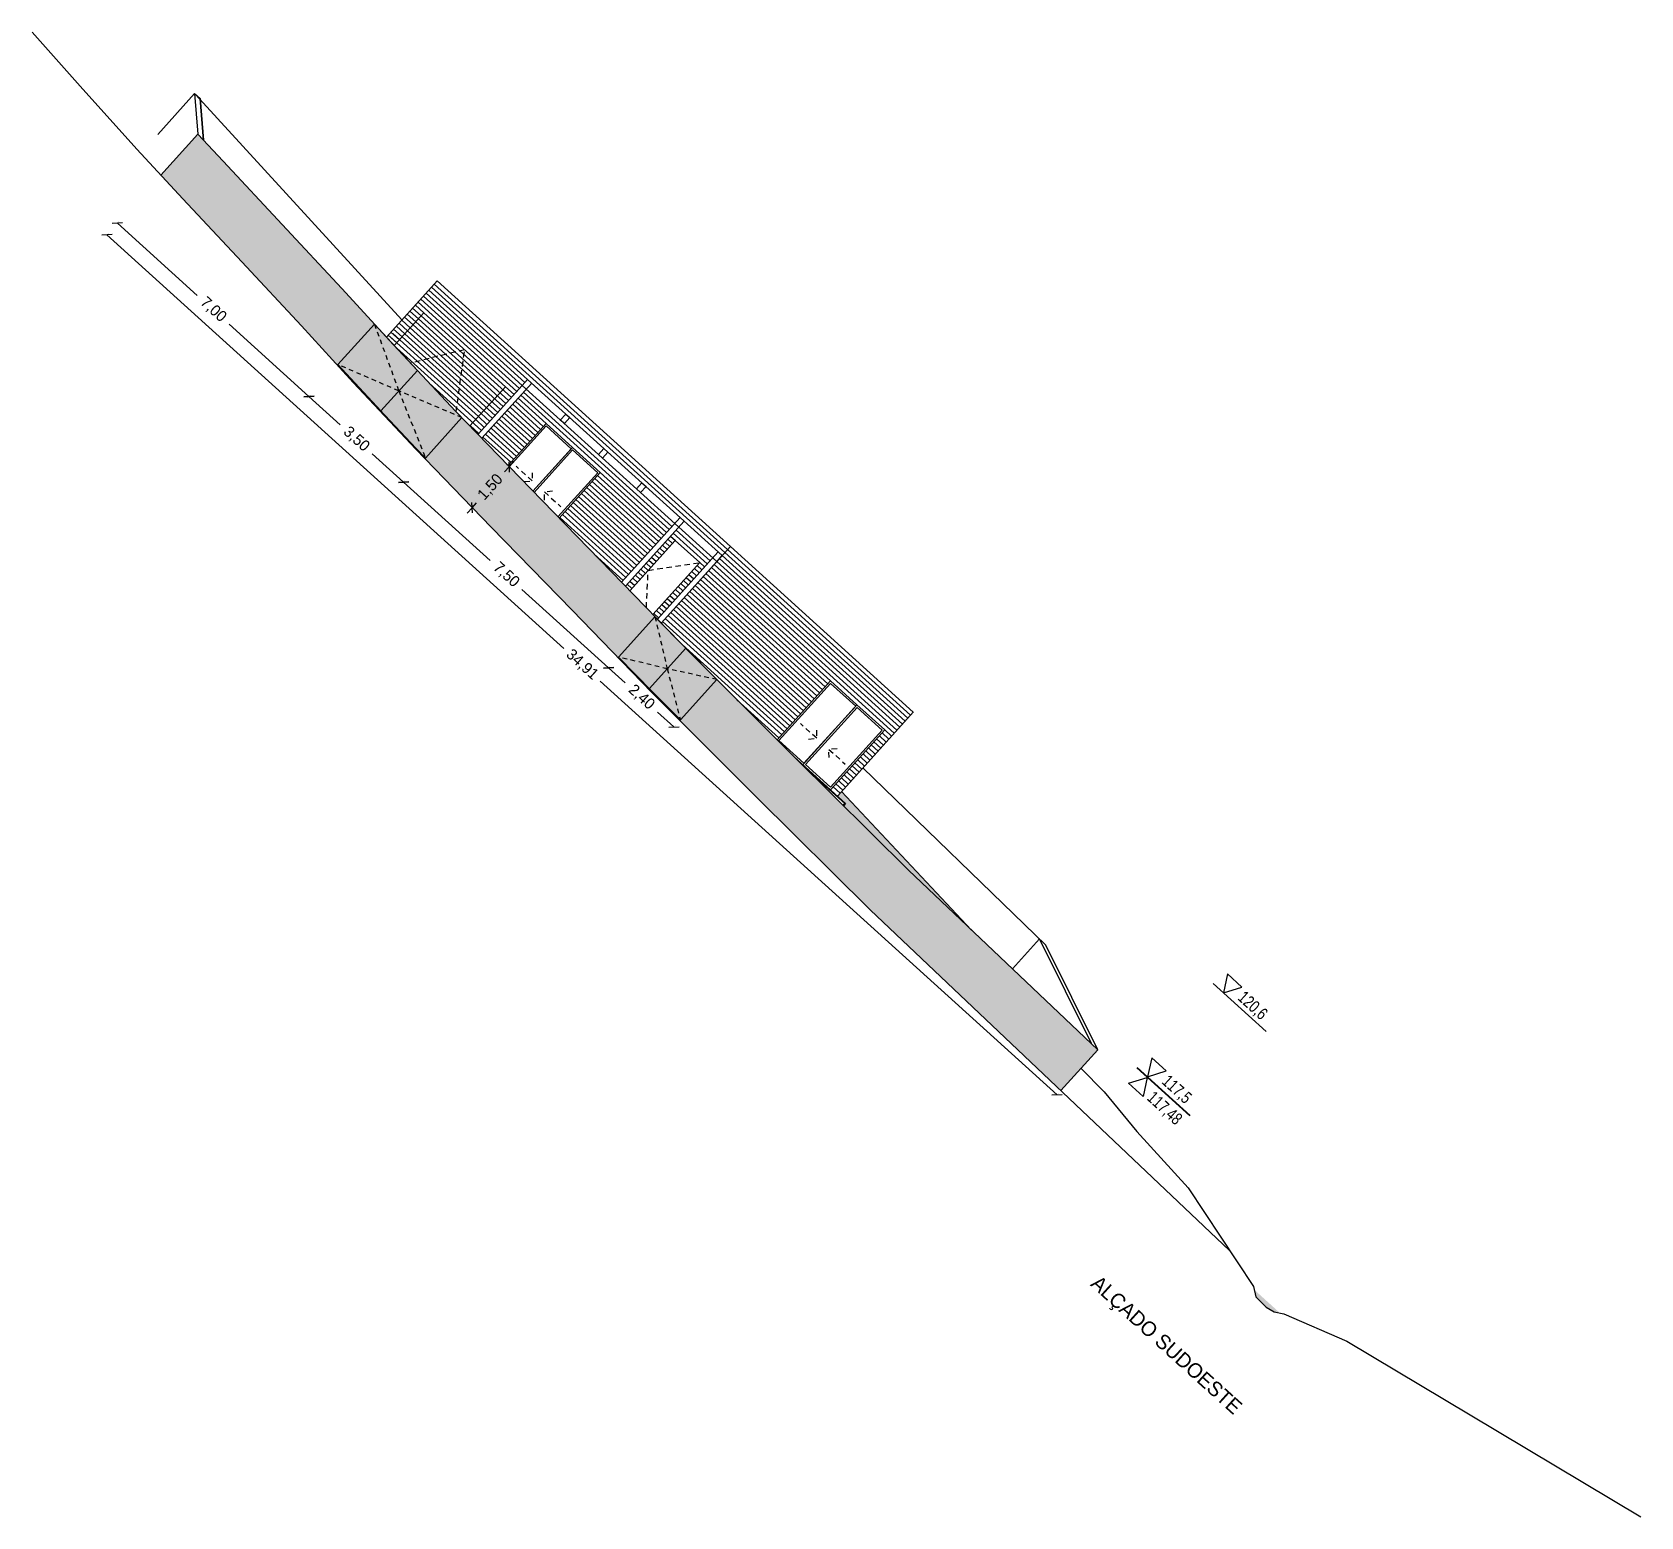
# Model space of a CAD drawing. Extents: x -85466713 to -87592, y -94413748 to -55832.
# Drawn here: x -87852.85 to -87809.02, y -65662.6 to -65622.16 of the extents above; entities that cross this region are included whole.
import ezdxf

# ---------------------------------------------------------------- set-up
doc = ezdxf.new("R2010")
doc.units = 0
doc.header["$MEASUREMENT"] = 0
doc.header["$PDMODE"] = 34
doc.header["$PDSIZE"] = 0.05
doc.linetypes.add('DASHED', pattern=[70, 50, -20])
doc.linetypes.add('HIDDEN', pattern=[0.375, 0.25, -0.125])
for name, color, linetype in [('0_PROP.aux', 6, 'Continuous'), ('0_PROP.aux.cotas', 30, 'Continuous'), ('0_pROP.aux.legenda', 7, 'Continuous'), ('0_PROP.corte', 10, 'Continuous'), ('0_PROP.vista1', 251, 'Continuous'), ('0_PROP.vista4', 140, 'Continuous'), ('0_PROP_vista2', 252, 'Continuous'), ('0_PROPfinal', 4, 'Continuous'), ('0_tramas piso0', 7, 'Continuous')]:
    doc.layers.add(name, color=color, linetype=linetype)
doc.styles.add('creativespace', font='GOTHIC.TTF')
doc.dimstyles.new('creativespace', dxfattribs={"dimtxt": 0.15, "dimasz": 0.05, "dimexe": 0.05, "dimexo": 0.05, "dimgap": 0.2, "dimtad": 0, "dimtoh": 1, "dimzin": 1, "dimtxsty": 'creativespace', "dimblk": 'OBLIQUE', "dimcen": 0, "dimclrd": 251, "dimclre": 256, "dimclrt": 30, "dimazin": 3, "dimtfac": 1, "dimtmove": 0, "dimatfit": 3, "dimldrblk": 'OBLIQUE', "dimfxl": 1, "dimlwd": -1, "dimlwe": -1, "dimarcsym": 0})

msp = doc.modelspace()

# ---------------------------------------------------------------- texts
at = {"layer": '0_PROP.aux.cotas', "linetype": 'Continuous', "style": 'creativespace', "width": 0.8}
for s, p in [('120,6', (-87820.031, -65648.492)), ('117,5', (-87822.098, -65650.776)), ('117,48', (-87822.502, -65651.222))]:
    msp.add_text(s, height=0.331, rotation=317.833, dxfattribs=at).set_placement(p)
at = {"layer": '0_pROP.aux.legenda', "insert": (-87823.771, -65655.993), "char_height": 0.4, "width": 7.19607, "attachment_point": 1, "rotation": 317.857, "style": 'creativespace'}
msp.add_mtext('ALÇADO SUDOESTE', dxfattribs=at)

# ---------------------------------------------------------------- blocks, each defined once
blk = doc.blocks.new('_Oblique')
at = {"color": 0, "linetype": 'ByBlock', "lineweight": -2}
blk.add_line((-0.5, -0.5), (0.5, 0.5), dxfattribs=at)
blk = doc.blocks.new('*D239')
at = {"layer": '0_PROP.aux.cotas', "transparency": 16777216}
for p, q in [((-87839.897, -65633.97), (-87839.897, -65633.97)), ((-87840.901, -65635.08), (-87840.901, -65635.08))]:
    blk.add_line(p, q, dxfattribs=at)
at = {"layer": '0_PROP.aux.cotas', "color": 251, "transparency": 16777216}
for p, q in [((-87839.859, -65634.004), (-87839.725, -65633.855)), ((-87839.859, -65634.004), (-87839.98, -65634.137)), ((-87840.864, -65635.114), (-87840.998, -65635.262)), ((-87840.864, -65635.114), (-87840.743, -65634.98))]:
    blk.add_line(p, q, dxfattribs=at)
at = {"layer": 'DEFPOINTS', "color": 0, "transparency": 16777216}
for p in [(-87839.859, -65634.004), (-87840.864, -65635.114), (-87840.864, -65635.114)]:
    blk.add_point(p, dxfattribs=at)
at = {"layer": '0_PROP.aux.cotas', "color": 251, "transparency": 16777216, "xscale": 0.2, "yscale": 0.2, "zscale": 0.2}
for p, rotation in [((-87839.859, -65634.004), 227.856957847918), ((-87840.864, -65635.114), 47.85695784791795)]:
    blk.add_blockref('_Oblique', p, dxfattribs=dict(at, rotation=rotation))
at = {"layer": '0_PROP.aux.cotas', "color": 30, "transparency": 16777216, "insert": (-87840.362, -65634.559), "char_height": 0.3, "attachment_point": 5, "rotation": 47.857, "style": 'creativespace'}
blk.add_mtext('1,50', dxfattribs=at)
blk = doc.blocks.new('*D240')
at = {"layer": '0_PROP.aux.cotas', "color": 251, "transparency": 16777216}
for p, q in [((-87850.816, -65627.678), (-87838.367, -65638.944)), ((-87824.93, -65651.103), (-87837.379, -65639.837))]:
    blk.add_line(p, q, dxfattribs=at)
at = {"layer": '0_PROP.aux.cotas', "transparency": 16777216}
for p, q in [((-87850.782, -65627.641), (-87850.782, -65627.641)), ((-87824.897, -65651.066), (-87824.897, -65651.066))]:
    blk.add_line(p, q, dxfattribs=at)
at = {"layer": 'DEFPOINTS', "color": 0, "transparency": 16777216}
for p in [(-87850.816, -65627.678), (-87850.816, -65627.678), (-87824.93, -65651.103)]:
    blk.add_point(p, dxfattribs=at)
at = {"layer": '0_PROP.aux.cotas', "color": 251, "transparency": 16777216, "xscale": 0.2, "yscale": 0.2, "zscale": 0.2}
for p, rotation in [((-87850.816, -65627.678), 137.856957847918), ((-87824.93, -65651.103), 317.856957847918)]:
    blk.add_blockref('_Oblique', p, dxfattribs=dict(at, rotation=rotation))
at = {"layer": '0_PROP.aux.cotas', "color": 30, "transparency": 16777216, "insert": (-87837.873, -65639.391), "char_height": 0.3, "attachment_point": 5, "rotation": 317.857, "style": 'creativespace'}
blk.add_mtext('34,91', dxfattribs=at)
blk = doc.blocks.new('*D241')
at = {"layer": '0_PROP.aux.cotas', "transparency": 16777216}
for p, q in [((-87845.347, -65632.121), (-87845.347, -65632.121)), ((-87842.701, -65634.38), (-87842.701, -65634.38))]:
    blk.add_line(p, q, dxfattribs=at)
at = {"layer": '0_PROP.aux.cotas', "color": 251, "transparency": 16777216}
for p, q in [((-87845.314, -65632.083), (-87844.462, -65632.854)), ((-87842.734, -65634.417), (-87843.586, -65633.647))]:
    blk.add_line(p, q, dxfattribs=at)
at = {"layer": 'DEFPOINTS', "color": 0, "transparency": 16777216}
for p in [(-87845.314, -65632.083), (-87845.314, -65632.083), (-87842.734, -65634.417)]:
    blk.add_point(p, dxfattribs=at)
at = {"layer": '0_PROP.aux.cotas', "color": 251, "transparency": 16777216, "xscale": 0.2, "yscale": 0.2, "zscale": 0.2}
for p, rotation in [((-87845.314, -65632.083), 137.856957847918), ((-87842.734, -65634.417), 317.856957847918)]:
    blk.add_blockref('_Oblique', p, dxfattribs=dict(at, rotation=rotation))
at = {"layer": '0_PROP.aux.cotas', "color": 30, "transparency": 16777216, "insert": (-87844.024, -65633.25), "char_height": 0.3, "attachment_point": 5, "rotation": 317.857, "style": 'creativespace'}
blk.add_mtext('3,50', dxfattribs=at)
blk = doc.blocks.new('*D242')
at = {"layer": '0_PROP.aux.cotas', "color": 251, "transparency": 16777216}
for p, q in [((-87837.146, -65639.475), (-87836.695, -65639.883)), ((-87835.366, -65641.086), (-87835.817, -65640.678))]:
    blk.add_line(p, q, dxfattribs=at)
at = {"layer": '0_PROP.aux.cotas', "transparency": 16777216}
for p, q in [((-87837.112, -65639.438), (-87837.112, -65639.438)), ((-87835.332, -65641.049), (-87835.332, -65641.049))]:
    blk.add_line(p, q, dxfattribs=at)
at = {"layer": 'DEFPOINTS', "color": 0, "transparency": 16777216}
for p in [(-87837.146, -65639.475), (-87837.146, -65639.475), (-87835.366, -65641.086)]:
    blk.add_point(p, dxfattribs=at)
at = {"layer": '0_PROP.aux.cotas', "color": 251, "transparency": 16777216, "xscale": 0.2, "yscale": 0.2, "zscale": 0.2}
for p, rotation in [((-87837.146, -65639.475), 137.856957847918), ((-87835.366, -65641.086), 317.856957847918)]:
    blk.add_blockref('_Oblique', p, dxfattribs=dict(at, rotation=rotation))
at = {"layer": '0_PROP.aux.cotas', "color": 30, "transparency": 16777216, "insert": (-87836.256, -65640.28), "char_height": 0.3, "attachment_point": 5, "rotation": 317.857, "style": 'creativespace'}
blk.add_mtext('2,40', dxfattribs=at)
blk = doc.blocks.new('*D243')
at = {"layer": '0_PROP.aux.cotas', "color": 251, "transparency": 16777216}
for p, q in [((-87842.734, -65634.417), (-87840.373, -65636.555)), ((-87837.146, -65639.475), (-87839.508, -65637.338))]:
    blk.add_line(p, q, dxfattribs=at)
at = {"layer": '0_PROP.aux.cotas', "transparency": 16777216}
for p, q in [((-87842.701, -65634.38), (-87842.701, -65634.38)), ((-87837.112, -65639.438), (-87837.112, -65639.438))]:
    blk.add_line(p, q, dxfattribs=at)
at = {"layer": 'DEFPOINTS', "color": 0, "transparency": 16777216}
for p in [(-87842.734, -65634.417), (-87842.734, -65634.417), (-87837.146, -65639.475)]:
    blk.add_point(p, dxfattribs=at)
at = {"layer": '0_PROP.aux.cotas', "color": 251, "transparency": 16777216, "xscale": 0.2, "yscale": 0.2, "zscale": 0.2}
for p, rotation in [((-87842.734, -65634.417), 137.856957847918), ((-87837.146, -65639.475), 317.856957847918)]:
    blk.add_blockref('_Oblique', p, dxfattribs=dict(at, rotation=rotation))
at = {"layer": '0_PROP.aux.cotas', "color": 30, "transparency": 16777216, "insert": (-87839.94, -65636.946), "char_height": 0.3, "attachment_point": 5, "rotation": 317.857, "style": 'creativespace'}
blk.add_mtext('7,50', dxfattribs=at)
blk = doc.blocks.new('*D244')
at = {"layer": '0_PROP.aux.cotas', "color": 251, "transparency": 16777216}
for p, q in [((-87850.53, -65627.363), (-87848.355, -65629.332)), ((-87845.314, -65632.083), (-87847.489, -65630.114))]:
    blk.add_line(p, q, dxfattribs=at)
at = {"layer": '0_PROP.aux.cotas', "transparency": 16777216}
for p, q in [((-87850.497, -65627.326), (-87850.497, -65627.326)), ((-87845.28, -65632.046), (-87845.28, -65632.046))]:
    blk.add_line(p, q, dxfattribs=at)
at = {"layer": 'DEFPOINTS', "color": 0, "transparency": 16777216}
for p in [(-87850.53, -65627.363), (-87850.53, -65627.363), (-87845.314, -65632.083)]:
    blk.add_point(p, dxfattribs=at)
at = {"layer": '0_PROP.aux.cotas', "color": 251, "transparency": 16777216, "xscale": 0.2, "yscale": 0.2, "zscale": 0.2}
for p, rotation in [((-87850.53, -65627.363), 137.856957847918), ((-87845.314, -65632.083), 317.856957847918)]:
    blk.add_blockref('_Oblique', p, dxfattribs=dict(at, rotation=rotation))
at = {"layer": '0_PROP.aux.cotas', "color": 30, "transparency": 16777216, "insert": (-87847.922, -65629.723), "char_height": 0.3, "attachment_point": 5, "rotation": 317.857, "style": 'creativespace'}
blk.add_mtext('7,00', dxfattribs=at)

# ---------------------------------------------------------------- dimensions: what is measured, and where the dimension line sits
at = {"layer": '0_PROP.aux.cotas'}
for base, p1, p2, text, picture, middle in [((-87850.53, -65627.363), (-87845.314, -65632.083), (-87850.53, -65627.363), '7,00', '*D244', (-87847.922, -65629.723)), ((-87845.314, -65632.083), (-87842.734, -65634.417), (-87845.314, -65632.083), '3,50', '*D241', (-87844.024, -65633.25)), ((-87842.734, -65634.417), (-87837.146, -65639.475), (-87842.734, -65634.417), '7,50', '*D243', (-87839.94, -65636.946))]:
    dim = msp.add_linear_dim(base=base, p1=p1, p2=p2, angle=317.857, text=text, dimstyle='creativespace', override={"dimtxt": 0.3, "dimasz": 0.2}, dxfattribs=at)
    dim.commit()
    dim.dimension.update_dxf_attribs({"geometry": picture, "text_midpoint": middle})
for base, p1, p2, angle, picture, middle in [((-87850.816, -65627.678), (-87824.93, -65651.103), (-87850.816, -65627.678), 317.857, '*D240', (-87837.873, -65639.391)), ((-87840.864, -65635.114), (-87839.859, -65634.004), (-87840.864, -65635.114), 47.857, '*D239', (-87840.362, -65634.559)), ((-87837.146, -65639.475), (-87835.366, -65641.086), (-87837.146, -65639.475), 317.857, '*D242', (-87836.256, -65640.28))]:
    dim = msp.add_linear_dim(base=base, p1=p1, p2=p2, angle=angle, dimstyle='creativespace', override={"dimtxt": 0.3, "dimasz": 0.2}, dxfattribs=at)
    dim.commit()
    dim.dimension.update_dxf_attribs({"geometry": picture, "text_midpoint": middle})

# ---------------------------------------------------------------- hatches: boundary and pattern name
at = {"layer": '0_PROP.corte', "linetype": 'Continuous', "true_color": 0x636466}
h = msp.add_hatch(color=251, dxfattribs=at)
h.dxf.hatch_style = 1
h.paths.add_polyline_path([(-87819.555, -65656.416), (-87819.511, -65656.608), (-87819.228, -65656.892), (-87819.017, -65657.014), (-87818.853, -65657.052)])
at = {"layer": '0_PROPfinal', "linetype": 'Continuous', "true_color": 0x939598, "transparency": 33554513}
h = msp.add_hatch(color=252, dxfattribs=at)
h.dxf.hatch_style = 1
h.paths.add_polyline_path([(-87846.041, -65627.397), (-87847.647, -65625.674), (-87848.335, -65624.936), (-87849.345, -65626.053), (-87848.744, -65626.697), (-87847.138, -65628.42), (-87845.516, -65630.158), (-87844.541, -65631.227), (-87844.526, -65631.213), (-87843.529, -65630.111), (-87844.413, -65629.141)])
h.paths.add_polyline_path([(-87832.082, -65641.909), (-87832.08, -65641.911), (-87834.198, -65639.795), (-87835.205, -65640.909), (-87833.114, -65642.999), (-87830.023, -65646.066), (-87824.826, -65650.988), (-87823.82, -65649.876), (-87828.979, -65644.989)])
at = {"layer": '0_PROPfinal', "linetype": 'Continuous', "true_color": 0x939598, "transparency": 33554623}
h = msp.add_hatch(color=252, dxfattribs=at)
h.dxf.hatch_style = 1
h.paths.add_polyline_path([(-87842.863, -65631.931), (-87842.139, -65633.759), (-87841.143, -65632.659)])
h.paths.add_polyline_path([(-87842.358, -65631.373), (-87842.863, -65631.931), (-87841.143, -65632.659), (-87841.316, -65632.48)])
h.paths.add_polyline_path([(-87842.358, -65631.373), (-87843.01, -65630.68), (-87843.529, -65630.111), (-87842.863, -65631.931)])
h.paths.add_polyline_path([(-87843.529, -65630.111), (-87844.526, -65631.213), (-87842.863, -65631.931)])
h.paths.add_polyline_path([(-87844.526, -65631.213), (-87843.354, -65632.474), (-87842.863, -65631.931)])
h.paths.add_polyline_path([(-87842.863, -65631.931), (-87843.354, -65632.474), (-87842.387, -65633.501), (-87842.139, -65633.759)])
at = {"layer": '0_PROPfinal', "linetype": 'Continuous', "true_color": 0x939598, "transparency": 33554513}
h = msp.add_hatch(color=252, dxfattribs=at)
h.dxf.hatch_style = 1
h.paths.add_polyline_path([(-87839.268, -65634.602), (-87841.143, -65632.659), (-87842.152, -65633.774), (-87840.345, -65635.646), (-87838.144, -65637.908), (-87836.894, -65639.194), (-87836.879, -65639.18), (-87835.884, -65638.081), (-87837.068, -65636.862)])
at = {"layer": '0_PROPfinal', "linetype": 'Continuous', "true_color": 0x939598, "transparency": 33554623}
h = msp.add_hatch(color=252, dxfattribs=at)
h.dxf.hatch_style = 1
h.paths.add_polyline_path([(-87834.198, -65639.795), (-87835.55, -65639.5), (-87835.192, -65640.894)])
h.paths.add_polyline_path([(-87834.901, -65639.092), (-87835.046, -65638.943), (-87835.55, -65639.5), (-87834.198, -65639.795)])
h.paths.add_polyline_path([(-87835.046, -65638.943), (-87835.884, -65638.081), (-87835.55, -65639.5)])
h.paths.add_polyline_path([(-87835.884, -65638.081), (-87836.879, -65639.18), (-87835.55, -65639.5)])
h.paths.add_polyline_path([(-87835.55, -65639.5), (-87836.879, -65639.18), (-87836.041, -65640.043)])
h.paths.add_polyline_path([(-87835.55, -65639.5), (-87836.041, -65640.043), (-87835.192, -65640.894)])
at = {"layer": '0_tramas piso0', "transparency": 33554536}
h = msp.add_hatch(color=55, dxfattribs=at)
h.dxf.hatch_style = 1
h.paths.add_polyline_path([(-87830.749, -65643.232), (-87828.979, -65644.989), (-87827.259, -65646.618), (-87830.802, -65642.843), (-87830.914, -65642.967), (-87830.692, -65643.168)])
h.paths.add_polyline_path([(-87824.089, -65650.577), (-87826.359, -65648.269), (-87830.425, -65644.135), (-87830.599, -65643.96)])

# ---------------------------------------------------------------- linework, layer by layer
at = {"layer": '0_PROP.aux', "color": 18, "linetype": 'DASHED', "ltscale": 0.003, "true_color": 0x000000}
for points in [[(-87841.302, -65632.503), (-87841.069, -65630.81), (-87842.545, -65631.174)], [(-87839.447, -65634.401), (-87839.227, -65634.382), (-87839.67, -65633.981)], [(-87839.23, -65634.161), (-87839.227, -65634.382), (-87839.67, -65633.981)], [(-87838.673, -65634.665), (-87838.893, -65634.684), (-87838.45, -65635.085)], [(-87838.89, -65634.905), (-87838.893, -65634.684), (-87838.45, -65635.085)], [(-87836.119, -65637.839), (-87836.068, -65636.819), (-87834.663, -65636.607)], [(-87831.481, -65641.174), (-87831.478, -65641.395), (-87831.921, -65640.994)], [(-87831.698, -65641.414), (-87831.478, -65641.395), (-87831.921, -65640.994)], [(-87830.924, -65641.678), (-87831.144, -65641.697), (-87830.701, -65642.098)], [(-87831.141, -65641.918), (-87831.144, -65641.697), (-87830.701, -65642.098)]]:
    msp.add_lwpolyline(points, dxfattribs=at)
at = {"layer": '0_PROP.aux.cotas', "linetype": 'Continuous'}
for p, q in [((-87819.233, -65649.383), (-87820.678, -65648.076)), ((-87821.314, -65651.682), (-87822.758, -65650.374)), ((-87821.3, -65651.667), (-87822.745, -65650.359))]:
    msp.add_line(p, q, dxfattribs=at)
for points in [[(-87820.284, -65647.813), (-87820.396, -65648.331), (-87819.891, -65648.169), (-87820.284, -65647.813)], [(-87822.351, -65650.097), (-87822.462, -65650.615), (-87821.958, -65650.453), (-87822.351, -65650.097)], [(-87822.98, -65650.792), (-87822.476, -65650.63), (-87822.587, -65651.148), (-87822.98, -65650.792)]]:
    msp.add_lwpolyline(points, dxfattribs=at)
at = {"layer": '0_PROP.corte', "color": 240, "linetype": 'Continuous', "true_color": 0xed1f24}
for points in [[(-87848.181, -65625.101), (-87848.275, -65623.97), (-87848.426, -65623.833), (-87849.433, -65624.945), (-87849.433, -65624.945)], [(-87823.646, -65651.027), (-87824.279, -65650.384)], [(-87823.646, -65651.027), (-87822.758, -65652.101), (-87821.359, -65653.637)], [(-87821.359, -65653.637), (-87821.359, -65653.637), (-87819.575, -65656.33), (-87819.511, -65656.608), (-87819.228, -65656.892), (-87819.017, -65657.014), (-87818.752, -65657.075), (-87817.035, -65657.819)], [(-87817.035, -65657.819), (-87813.67, -65659.827)], [(-87813.67, -65659.827), (-87809.024, -65662.601)]]:
    msp.add_lwpolyline(points, dxfattribs=at)
at = {"layer": '0_PROP.vista1', "linetype": 'Continuous'}
for p, q in [((-87841.97, -65629.104), (-87833.978, -65636.337)), ((-87841.897, -65629.023), (-87833.904, -65636.255)), ((-87833.824, -65636.167), (-87841.816, -65628.934)), ((-87842.339, -65629.512), (-87839.649, -65631.947)), ((-87842.266, -65629.431), (-87839.575, -65631.865)), ((-87842.192, -65629.349), (-87839.502, -65631.783)), ((-87839.501, -65631.784), (-87839.355, -65631.62)), ((-87839.355, -65631.619), (-87834.052, -65636.419)), ((-87839.686, -65632.21), (-87838.926, -65632.898)), ((-87839.612, -65632.129), (-87838.852, -65632.816)), ((-87835.495, -65635.706), (-87839.538, -65632.047)), ((-87839.464, -65631.966), (-87835.422, -65635.624)), ((-87840.055, -65632.618), (-87839.295, -65633.306)), ((-87839.981, -65632.537), (-87839.221, -65633.224)), ((-87839.907, -65632.455), (-87839.147, -65633.142)), ((-87839.833, -65632.373), (-87839.074, -65633.061)), ((-87839.759, -65632.292), (-87839, -65632.979)), ((-87840.424, -65633.026), (-87839.664, -65633.713)), ((-87840.35, -65632.944), (-87839.59, -65633.632)), ((-87840.276, -65632.863), (-87839.517, -65633.55)), ((-87840.202, -65632.781), (-87839.443, -65633.469)), ((-87840.128, -65632.7), (-87839.369, -65633.387)), ((-87840.571, -65633.189), (-87839.812, -65633.876)), ((-87840.498, -65633.108), (-87839.738, -65633.795)), ((-87839.918, -65633.929), (-87839.886, -65633.958)), ((-87837.594, -65634.4), (-87835.791, -65636.032)), ((-87837.52, -65634.318), (-87835.717, -65635.95)), ((-87837.446, -65634.237), (-87835.643, -65635.869)), ((-87837.373, -65634.155), (-87835.569, -65635.787)), ((-87837.963, -65634.808), (-87836.16, -65636.44)), ((-87837.889, -65634.726), (-87836.086, -65636.358)), ((-87837.815, -65634.645), (-87836.012, -65636.276)), ((-87837.742, -65634.563), (-87835.938, -65636.195)), ((-87837.668, -65634.481), (-87835.864, -65636.113)), ((-87838.406, -65635.297), (-87836.603, -65636.929)), ((-87838.332, -65635.215), (-87836.529, -65636.847)), ((-87838.258, -65635.134), (-87836.455, -65636.766)), ((-87838.184, -65635.052), (-87836.381, -65636.684)), ((-87838.111, -65634.971), (-87836.307, -65636.603)), ((-87838.037, -65634.889), (-87836.233, -65636.521)), ((-87838.48, -65635.379), (-87836.676, -65637.011)), ((-87835.31, -65635.725), (-87834.384, -65636.563)), ((-87835.679, -65636.132), (-87835.55, -65636.25)), ((-87835.606, -65636.051), (-87835.476, -65636.168)), ((-87835.532, -65635.969), (-87835.402, -65636.086)), ((-87835.458, -65635.888), (-87835.329, -65636.005)), ((-87834.458, -65636.644), (-87835.384, -65635.806)), ((-87833.83, -65636.174), (-87828.847, -65640.683)), ((-87837.542, -65636.375), (-87836.75, -65637.092)), ((-87836.048, -65636.54), (-87835.919, -65636.657)), ((-87835.975, -65636.459), (-87835.845, -65636.576)), ((-87835.901, -65636.377), (-87835.771, -65636.494)), ((-87835.827, -65636.296), (-87835.698, -65636.413)), ((-87835.753, -65636.214), (-87835.624, -65636.331)), ((-87834.663, -65636.607), (-87834.532, -65636.726)), ((-87834.199, -65636.582), (-87829.216, -65641.091)), ((-87834.198, -65636.583), (-87834.052, -65636.418)), ((-87834.125, -65636.5), (-87829.143, -65641.009)), ((-87834.052, -65636.419), (-87829.069, -65640.928)), ((-87833.978, -65636.337), (-87828.995, -65640.846)), ((-87833.904, -65636.255), (-87828.921, -65640.765)), ((-87833.904, -65636.255), (-87828.921, -65640.765)), ((-87836.491, -65637.03), (-87836.362, -65637.147)), ((-87836.418, -65636.948), (-87836.288, -65637.065)), ((-87836.344, -65636.866), (-87836.214, -65636.984)), ((-87836.27, -65636.785), (-87836.141, -65636.902)), ((-87836.196, -65636.703), (-87836.067, -65636.82)), ((-87836.122, -65636.622), (-87835.993, -65636.739)), ((-87835.032, -65637.015), (-87834.901, -65637.134)), ((-87834.958, -65636.933), (-87834.827, -65637.052)), ((-87834.884, -65636.852), (-87834.753, -65636.97)), ((-87834.811, -65636.77), (-87834.68, -65636.889)), ((-87834.737, -65636.689), (-87834.606, -65636.807)), ((-87831.251, -65639.992), (-87834.568, -65636.99)), ((-87831.177, -65639.91), (-87834.495, -65636.908)), ((-87831.103, -65639.829), (-87834.421, -65636.826)), ((-87834.347, -65636.745), (-87829.364, -65641.254)), ((-87834.347, -65636.745), (-87829.364, -65641.254)), ((-87834.273, -65636.663), (-87829.29, -65641.172)), ((-87836.639, -65637.193), (-87836.51, -65637.31)), ((-87836.565, -65637.111), (-87836.436, -65637.228)), ((-87835.401, -65637.423), (-87835.27, -65637.541)), ((-87835.327, -65637.341), (-87835.196, -65637.46)), ((-87835.254, -65637.26), (-87835.122, -65637.378)), ((-87835.18, -65637.178), (-87835.049, -65637.297)), ((-87835.106, -65637.096), (-87834.975, -65637.215)), ((-87831.693, -65640.481), (-87835.011, -65637.479)), ((-87831.62, -65640.4), (-87834.937, -65637.397)), ((-87831.546, -65640.318), (-87834.864, -65637.316)), ((-87831.472, -65640.237), (-87834.79, -65637.234)), ((-87831.398, -65640.155), (-87834.716, -65637.153)), ((-87831.324, -65640.073), (-87834.642, -65637.071)), ((-87835.844, -65637.912), (-87835.713, -65638.031)), ((-87835.77, -65637.831), (-87835.639, -65637.949)), ((-87835.696, -65637.749), (-87835.565, -65637.868)), ((-87835.623, -65637.667), (-87835.491, -65637.786)), ((-87835.549, -65637.586), (-87835.418, -65637.705)), ((-87835.475, -65637.504), (-87835.344, -65637.623)), ((-87832.062, -65640.889), (-87835.38, -65637.887)), ((-87831.989, -65640.808), (-87835.306, -65637.805)), ((-87831.915, -65640.726), (-87835.233, -65637.724)), ((-87831.841, -65640.644), (-87835.159, -65637.642)), ((-87831.767, -65640.563), (-87835.085, -65637.56)), ((-87835.918, -65637.994), (-87835.787, -65638.112)), ((-87832.358, -65641.215), (-87835.675, -65638.213)), ((-87832.284, -65641.134), (-87835.602, -65638.131)), ((-87832.21, -65641.052), (-87835.528, -65638.05)), ((-87832.136, -65640.971), (-87835.454, -65637.968)), ((-87832.431, -65641.297), (-87835.144, -65638.842)), ((-87832.505, -65641.378), (-87833.65, -65640.342)), ((-87829.659, -65641.58), (-87829.845, -65641.413)), ((-87829.585, -65641.499), (-87829.771, -65641.331)), ((-87829.512, -65641.417), (-87829.697, -65641.249)), ((-87829.438, -65641.336), (-87829.623, -65641.168)), ((-87830.028, -65641.988), (-87830.214, -65641.82)), ((-87829.955, -65641.906), (-87830.14, -65641.739)), ((-87829.881, -65641.825), (-87830.066, -65641.657)), ((-87829.807, -65641.743), (-87829.992, -65641.576)), ((-87829.733, -65641.662), (-87829.918, -65641.494)), ((-87830.692, -65643.168), (-87832.08, -65641.911)), ((-87830.705, -65643.183), (-87831.773, -65642.216)), ((-87830.471, -65642.477), (-87830.657, -65642.31)), ((-87830.397, -65642.396), (-87830.583, -65642.228)), ((-87830.324, -65642.314), (-87830.509, -65642.147)), ((-87830.25, -65642.233), (-87830.435, -65642.065)), ((-87830.176, -65642.151), (-87830.361, -65641.983)), ((-87830.102, -65642.07), (-87830.288, -65641.902)), ((-87830.84, -65642.885), (-87831.026, -65642.717)), ((-87830.766, -65642.804), (-87830.952, -65642.636)), ((-87830.693, -65642.722), (-87830.878, -65642.554)), ((-87830.619, -65642.641), (-87830.804, -65642.473)), ((-87830.545, -65642.559), (-87830.73, -65642.391)), ((-87830.705, -65643.183), (-87830.692, -65643.168))]:
    msp.add_line(p, q, dxfattribs=at)
for points in [[(-87839.502, -65631.783), (-87840.705, -65633.113)], [(-87839.243, -65631.721), (-87840.601, -65633.221)], [(-87839.501, -65631.784), (-87834.199, -65636.582)], [(-87839.888, -65633.96), (-87838.852, -65632.816), (-87838.131, -65633.469)], [(-87839.21, -65634.662), (-87838.164, -65633.506), (-87838.849, -65632.887), (-87839.853, -65633.996)], [(-87838.131, -65633.469), (-87839.21, -65634.662)], [(-87839.21, -65634.662), (-87838.131, -65633.469), (-87837.373, -65634.155)], [(-87839.175, -65634.697), (-87838.127, -65633.54), (-87837.443, -65634.159), (-87838.53, -65635.36)], [(-87837.373, -65634.155), (-87838.495, -65635.396)], [(-87837.373, -65634.155), (-87837.373, -65634.155)], [(-87835.2, -65635.379), (-87836.796, -65637.143)], [(-87835.089, -65635.48), (-87836.691, -65637.25)], [(-87836.571, -65637.374), (-87835.33, -65636.003), (-87834.663, -65636.607), (-87835.942, -65638.021)], [(-87833.824, -65636.167), (-87835.714, -65638.256)], [(-87834.163, -65636.318), (-87835.819, -65638.148)], [(-87834.199, -65636.582), (-87835.714, -65638.256)], [(-87834.199, -65636.582), (-87835.714, -65638.256)], [(-87831.103, -65639.829), (-87832.557, -65641.435)], [(-87832.08, -65641.911), (-87831.858, -65642.113), (-87830.382, -65640.482), (-87831.103, -65639.829)], [(-87829.623, -65641.168), (-87831.099, -65642.799), (-87831.858, -65642.113), (-87830.382, -65640.482), (-87829.623, -65641.168)], [(-87828.841, -65640.676), (-87830.914, -65642.967)], [(-87830.72, -65643.17), (-87830.764, -65643.218)], [(-87830.692, -65643.168), (-87830.749, -65643.232)]]:
    msp.add_lwpolyline(points, dxfattribs=at)
for points in [[(-87838.315, -65632.561), (-87838.205, -65632.66), (-87838.353, -65632.823), (-87838.463, -65632.724)], [(-87837.278, -65633.499), (-87837.167, -65633.6), (-87837.314, -65633.763), (-87837.426, -65633.662)], [(-87836.24, -65634.439), (-87836.128, -65634.539), (-87836.276, -65634.703), (-87836.387, -65634.602)], [(-87830.415, -65640.519), (-87831.099, -65639.899), (-87832.508, -65641.457), (-87831.824, -65642.076)], [(-87830.378, -65640.552), (-87829.694, -65641.171), (-87831.103, -65642.728), (-87831.787, -65642.109)]]:
    msp.add_lwpolyline(points, close=True, dxfattribs=at)
at = {"layer": '0_PROP.vista4', "linetype": 'Continuous'}
for p, q in [((-87830.219, -65642.198), (-87825.235, -65647.027)), ((-87825.408, -65646.859), (-87826.145, -65647.673)), ((-87823.993, -65649.708), (-87825.408, -65646.859)), ((-87823.82, -65649.876), (-87825.235, -65647.027))]:
    msp.add_line(p, q, dxfattribs=at)
for points in [[(-87848.392, -65623.864), (-87842.777, -65629.996)], [(-87830.802, -65642.843), (-87827.259, -65646.618)]]:
    msp.add_lwpolyline(points, dxfattribs=at)
at = {"layer": '0_PROP_vista2', "linetype": 'Continuous'}
for p, q in [((-87842.181, -65629.804), (-87842.413, -65629.594)), ((-87842.339, -65629.512), (-87842.247, -65629.596)), ((-87842.118, -65629.267), (-87839.428, -65631.702)), ((-87842.044, -65629.186), (-87839.354, -65631.62)), ((-87842.55, -65630.212), (-87842.782, -65630.002)), ((-87842.476, -65630.13), (-87842.708, -65629.92)), ((-87842.402, -65630.049), (-87842.635, -65629.838)), ((-87842.328, -65629.967), (-87842.561, -65629.757)), ((-87842.255, -65629.886), (-87842.487, -65629.675)), ((-87839.871, -65632.191), (-87842.328, -65629.967)), ((-87839.797, -65632.11), (-87842.255, -65629.886)), ((-87842.919, -65630.62), (-87843.151, -65630.409)), ((-87843.104, -65630.452), (-87840.694, -65632.633)), ((-87842.845, -65630.538), (-87843.077, -65630.328)), ((-87843.03, -65630.37), (-87840.621, -65632.551)), ((-87842.771, -65630.457), (-87843.004, -65630.246)), ((-87842.697, -65630.375), (-87842.93, -65630.165)), ((-87842.624, -65630.293), (-87842.856, -65630.083)), ((-87842.771, -65630.457), (-87840.547, -65632.469)), ((-87840.24, -65632.599), (-87842.697, -65630.375)), ((-87840.166, -65632.518), (-87842.624, -65630.293)), ((-87840.092, -65632.436), (-87842.55, -65630.212)), ((-87840.018, -65632.354), (-87842.476, -65630.13)), ((-87839.944, -65632.273), (-87842.402, -65630.049)), ((-87842.92, -65630.767), (-87840.768, -65632.714)), ((-87840.609, -65633.007), (-87842.034, -65631.717)), ((-87839.723, -65632.028), (-87839.956, -65631.817)), ((-87840.461, -65632.844), (-87840.694, -65632.633)), ((-87840.387, -65632.762), (-87840.621, -65632.551)), ((-87840.314, -65632.681), (-87840.547, -65632.469)), ((-87840.683, -65633.088), (-87840.916, -65632.877)), ((-87840.535, -65632.925), (-87840.768, -65632.714))]:
    msp.add_line(p, q, dxfattribs=at)
for points in [[(-87841.816, -65628.934), (-87843.201, -65630.464)], [(-87842.181, -65629.804), (-87842.987, -65630.695)], [(-87839.956, -65631.817), (-87842.181, -65629.804)], [(-87842.991, -65630.7), (-87842.993, -65630.701)], [(-87839.956, -65631.817), (-87840.924, -65632.886)]]:
    msp.add_lwpolyline(points, dxfattribs=at)
at = {"layer": '0_PROPfinal', "linetype": 'Continuous'}
for p, q in [((-87848.335, -65624.936), (-87849.345, -65626.053)), ((-87844.526, -65631.213), (-87844.541, -65631.227)), ((-87842.139, -65633.759), (-87841.143, -65632.659)), ((-87842.139, -65633.759), (-87842.153, -65633.773)), ((-87836.879, -65639.18), (-87836.894, -65639.194)), ((-87835.192, -65640.894), (-87835.206, -65640.908)), ((-87824.826, -65650.988), (-87823.82, -65649.876))]:
    msp.add_line(p, q, dxfattribs=at)
for points in [[(-87820.227, -65655.345), (-87830.023, -65646.066), (-87833.114, -65642.999), (-87835.969, -65640.146), (-87838.144, -65637.908), (-87840.345, -65635.646), (-87842.402, -65633.515), (-87844.111, -65631.699), (-87845.516, -65630.158), (-87847.138, -65628.42), (-87848.744, -65626.697), (-87850.001, -65625.348), (-87851.541, -65623.626), (-87852.852, -65622.16)], [(-87848.426, -65623.833), (-87848.335, -65624.936)], [(-87848.275, -65623.97), (-87848.181, -65625.101)], [(-87823.82, -65649.876), (-87828.979, -65644.989), (-87832.056, -65641.936), (-87834.901, -65639.092), (-87837.068, -65636.862), (-87839.268, -65634.602), (-87841.316, -65632.48), (-87843.01, -65630.68), (-87844.413, -65629.141), (-87846.041, -65627.397), (-87847.647, -65625.674), (-87848.335, -65624.936)], [(-87844.526, -65631.213), (-87843.529, -65630.111), (-87842.358, -65631.373), (-87843.354, -65632.474), (-87844.526, -65631.213)], [(-87842.139, -65633.759), (-87842.387, -65633.501), (-87844.096, -65631.686), (-87844.526, -65631.213)], [(-87835.046, -65638.943), (-87836.041, -65640.043), (-87836.879, -65639.18), (-87835.884, -65638.081), (-87835.046, -65638.943)], [(-87835.192, -65640.894), (-87835.955, -65640.132), (-87836.879, -65639.18)], [(-87834.198, -65639.795), (-87835.046, -65638.943), (-87836.041, -65640.043), (-87835.192, -65640.894), (-87834.198, -65639.795)]]:
    msp.add_lwpolyline(points, dxfattribs=at)
at = {"layer": '0_PROPfinal', "linetype": 'HIDDEN', "ltscale": 0.5}
for points in [[(-87843.529, -65630.111), (-87842.863, -65631.931), (-87844.526, -65631.213)], [(-87841.143, -65632.659), (-87842.863, -65631.931), (-87842.139, -65633.759)], [(-87835.884, -65638.081), (-87835.55, -65639.5), (-87836.879, -65639.18)], [(-87834.198, -65639.795), (-87835.55, -65639.5), (-87835.192, -65640.894)]]:
    msp.add_lwpolyline(points, dxfattribs=at)

msp.set_redraw_order([(e.dxf.handle, doc.entitydb.next_handle()) for e in msp.query("TEXT MTEXT ATTDEF DIMENSION ARC_DIMENSION")])  # texts and dimensions are drawn at this point

doc.saveas('drawing.dxf')
